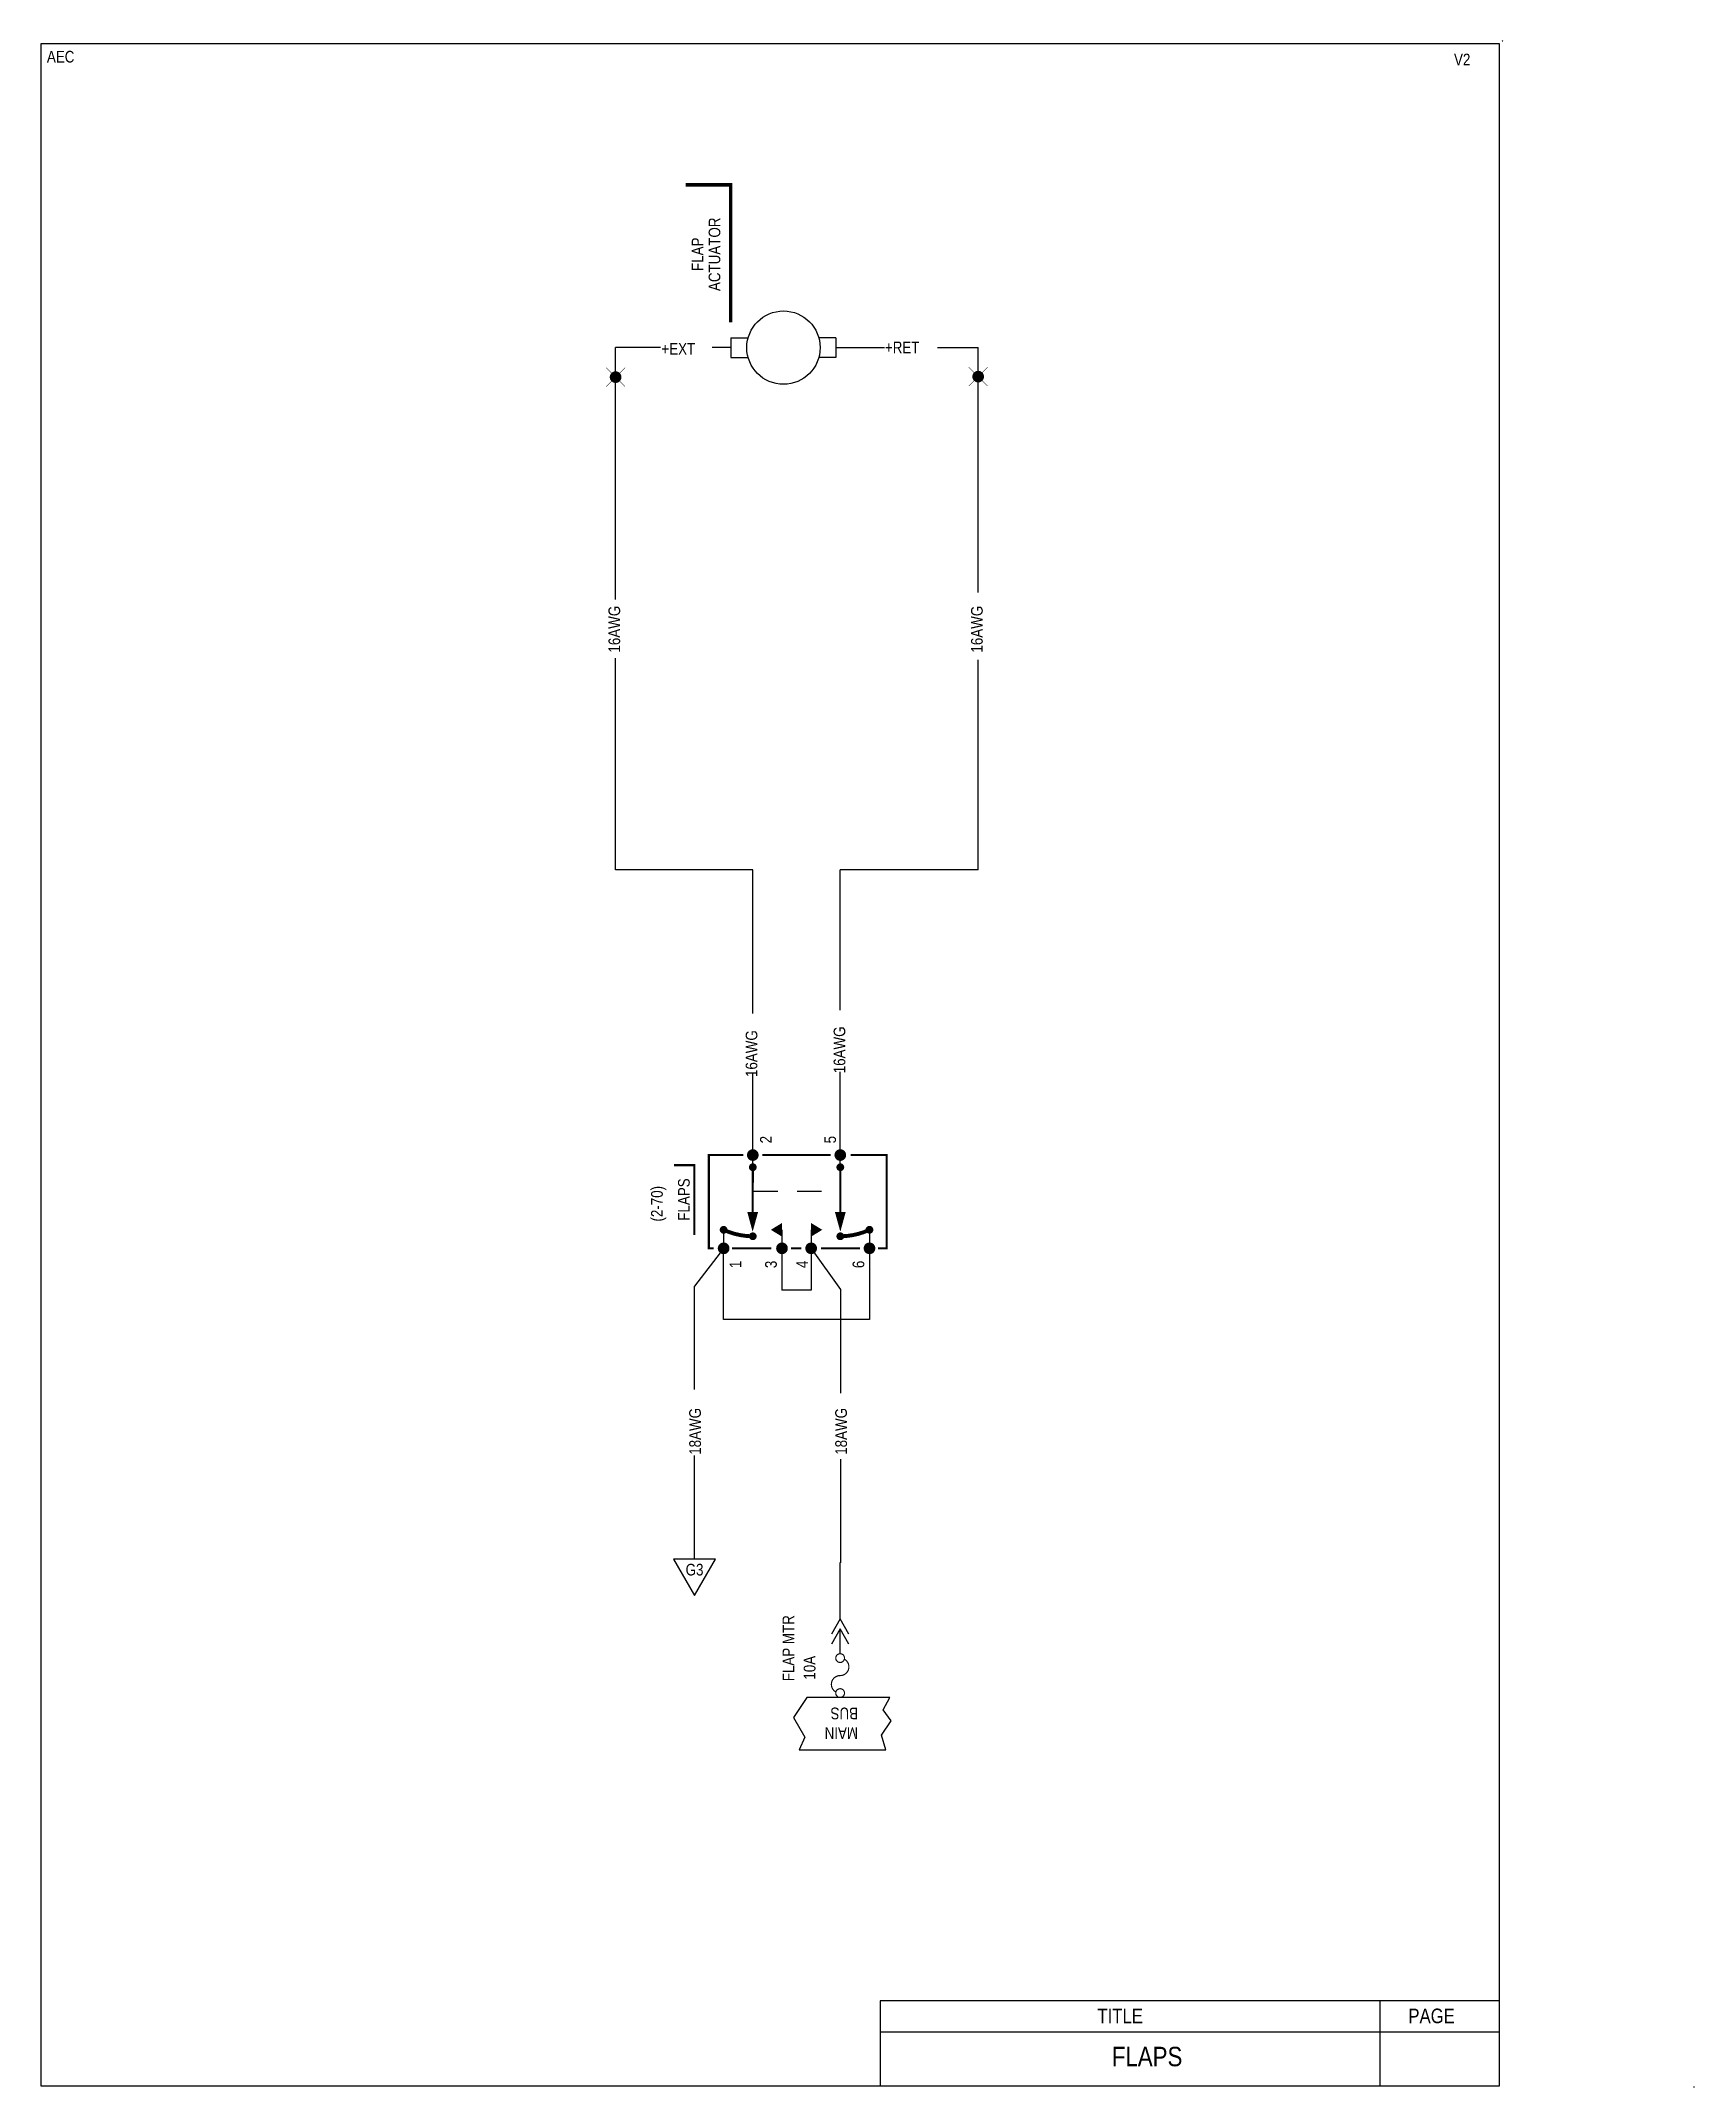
# Model space of a CAD drawing. Extents: x -9.8 to 25.2, y 29.5 to 52.
# Drawn here: x -0.27 to 8.23, y 41.46 to 51.98 of the extents above; entities that cross this region are included whole.
import ezdxf
from ezdxf.enums import TextEntityAlignment as Align

# ---------------------------------------------------------------- set-up
doc = ezdxf.new("R2010")
doc.units = 0
doc.header["$LTSCALE"] = 0.5
doc.header["$MEASUREMENT"] = 0
doc.linetypes.add('HIDDEN', pattern=[0.375, 0.25, -0.125])
doc.layers.get('0').update_dxf_attribs({"linetype": 'CONTINUOUS'})
doc.styles.get("Standard").update_dxf_attribs({"font": 'technic_.ttf'})

msp = doc.modelspace()

# ---------------------------------------------------------------- texts
at = {"color": 7}
msp.add_text('AEC', height=0.06, dxfattribs=at).set_placement((-0.2363594596963203, 51.87131565189594))
for s, p in [('V2', (6.99930661397649, 51.85661941745559)), ('+EXT', (2.923474044413527, 50.3688333634737)), ('+RET', (4.072924266402108, 50.37625255737582))]:
    msp.add_text(s, height=0.06).set_placement(p)
for s, height, p in [('ACTUATOR', 0.05999999999994, (3.226430634805052, 50.88521105480078)), ('FLAP', 0.05999999999994, (3.139284287863727, 50.88521105480078)), ('2', 0.06, (3.490922660734699, 46.33244118521893)), ('5', 0.06, (3.820921093505478, 46.33244118521893)), ('1', 0.06, (3.334448289488146, 45.69094707616291)), ('3', 0.06, (3.516812309574813, 45.69094707616291)), ('4', 0.06, (3.677567453904198, 45.69094707616291)), ('6', 0.06, (3.966812309574816, 45.69094707616291))]:
    msp.add_text(s, height=height, rotation=90).set_placement(p, align=Align.CENTER)
for p in [(2.71136844283578, 48.83705059804569), (4.575763130842294, 48.83705059804569)]:
    msp.add_text('16AWG', height=0.06, rotation=90, dxfattribs=at).set_placement(p)
for s, height, p in [('16AWG', 0.05999961599994003, (3.416846494342809, 46.65454553026387)), ('16AWG', 0.05999961599994003, (3.869156111178429, 46.67381912829136)), ('18AWG', 0.05999961599994003, (3.12660492996952, 44.7120503661303)), ('18AWG', 0.05999961599994003, (3.877442804185786, 44.7120503661303)), ('FLAP MTR', 0.06, (3.606494294938432, 43.54750375135477)), ('10A', 0.06, (3.715455141944534, 43.55589253712924))]:
    msp.add_text(s, height=height, rotation=90).set_placement(p)
for s, p in [('(2-70)', (2.930481304376545, 46.00291332423186)), ('FLAPS', (3.069037858610574, 46.02471636120431))]:
    msp.add_text(s, height=0.05999999999994002, rotation=90, dxfattribs=at).set_placement(p, align=Align.CENTER)
for s, height, p in [('G3', 0.06, (3.093832367174438, 44.09141868522494)), ('TITLE', 0.07499951999992503, (5.282589923052174, 41.78918346265269)), ('PAGE', 0.07499951999992503, (6.884099710751417, 41.78918346265269)), ('PAGE', 0.07499951999992503, (6.884099710751417, 41.78918346265269)), ('PAGE', 0.07499951999992503, (6.884099710751417, 41.78918346265269)), ('PAGE', 0.07499951999992503, (6.884099710751417, 41.78918346265269)), ('FLAPS', 0.1, (5.420926802004653, 41.56776278422755))]:
    msp.add_text(s, height=height).set_placement(p, align=Align.CENTER)

# ---------------------------------------------------------------- blocks, each defined once
blk = doc.blocks.new('SPLICE')
at = {"const_width": 0.002}
for points in [[(0.0485283297775041, 0.0485283297775041), (-0.04852832977750587, -0.04852832977750765)], [(0.04852832977750587, -0.04852832977750676), (-0.04852832977750587, 0.0485283297775041)]]:
    blk.add_lwpolyline(points, dxfattribs=at)
at = {"const_width": 0.03}
blk.add_lwpolyline([(-0.01500000000000057, 0, 1), (0.01500000000000057, 0, 1)], format="xyb", close=True, dxfattribs=at)
blk = doc.blocks.new('FUSE')
at = {"const_width": 0.01}
blk.add_lwpolyline([(0.1404259733037172, -0.03625724772812688, -729.2147678623838), (0.1406250000000036, -0.03630921887069505, -0.7745966692415445), (0, 0, 0.7745966692414826), (-0.1406250000000036, 0.03630921887069505, 55.55771820439573), (-0.1380376597728556, 0.03554085559310494, 55.55771820439573)], format="xyb", dxfattribs=at)
blk = doc.blocks.new('MAINBUS')
for s, p in [('BUS', (-0.0790496792124582, 0.1157485406604657)), ('MAIN', (0.0220554109667308, 0.1157485406604657))]:
    blk.add_text(s, height=0.06, rotation=270).set_placement(p)
blk = doc.blocks.new('SPADETERM')
at = {"color": 7}
for p, q in [((0, 0), (-0.09778629398190475, 0.0564569431535098)), ((-0.09778629398190475, -0.0564569431535098), (0, 0)), ((0.06509466086077254, 0), (-0.03269163312113221, 0.0564569431535098)), ((-0.03269163312113221, -0.0564569431535098), (0.06509466086077254, 0))]:
    blk.add_line(p, q, dxfattribs=at)

# ---------------------------------------------------------------- linework, layer by layer
at = {"color": 7}
for p, q in [((2.919249435008787, 50.40523451677991), (2.687971564968002, 50.40523451677991)), ((3.281109307409722, 50.40523451677991), (3.185043916387521, 50.40523451677991)), ((3.821151606912046, 50.40523451677991), (4.071218025188323, 50.40523451677991)), ((4.343882343725227, 50.40523451677991), (4.552366252974515, 50.40523451677991)), ((2.687971564968002, 47.71981696118768), (2.687971564968002, 48.80795552968632)), ((3.393478067773266, 47.71981696118768), (2.687971564968002, 47.71981696118768)), ((3.393478067773266, 46.98124367625382), (3.393478067773266, 47.71981696118768)), ((4.552366252974515, 47.71939736035466), (3.843478067773262, 47.71939736035466)), ((3.393478067773266, 46.25320547743104), (3.393478067773266, 46.67444435783472)), ((3.243517043325525, 45.77363408629621), (3.093517043325527, 45.5795194760358)), ((3.543517043325522, 45.77363408629621), (3.543517043325522, 45.55816806496373)), ((3.694250699922428, 45.77363408629621), (3.844250699922434, 45.56197270719344)), ((3.993517043325525, 45.77363408629621), (3.993517043325518, 45.40816806496373)), ((3.243517043325525, 45.40816806496373), (3.243517043325525, 45.75250583708652)), ((3.693517043325521, 45.75756832463488), (3.693517043325514, 45.55816806496373)), ((3.093517043325527, 45.04720127422831), (3.093517043325527, 45.5795194760358)), ((3.844250699922434, 45.56197270719344), (3.844250699922419, 45.0284844392575)), ((3.693517043325514, 45.55816806496373), (3.543517043325522, 45.55816806496373)), ((3.993517043325518, 45.40816806496373), (3.243517043325525, 45.40816806496373)), ((3.093517043325527, 44.17553329758368), (3.093517043325527, 44.70785149939117)), ((3.844250699922434, 44.69030473054881), (3.844250699922419, 44.15681646261287)), ((3.842569554094013, 43.86846504500912), (3.842569554094013, 44.15800494301134)), ((7.232796418171077, 41.90480852990958), (4.047907235345235, 41.90480852990959)), ((4.047907235345235, 41.90480852990959), (4.047907235345221, 41.4666735125957)), ((6.617927765752043, 41.90480852990959), (6.617927765752043, 41.4666735125957)), ((6.617927765752043, 41.90480852990958), (6.617927765752043, 41.4666735125957)), ((7.232796418171077, 41.74243336573114), (4.047907235345228, 41.74243336573114)), ((7.232796418171077, 41.74243336573115), (4.808112778275841, 41.74243336573115))]:
    msp.add_line(p, q, dxfattribs=at)
for p, q in [((2.687971564968002, 49.11054424062383), (2.687971564968002, 50.40523451677991)), ((3.281109307409722, 50.45523451677992), (3.281109307409722, 50.35523451677991)), ((3.281109307409722, 50.45523451677992), (3.369359402956889, 50.45523451677992)), ((3.821151606912046, 50.45523451677992), (3.732901511364879, 50.45523451677992)), ((3.821151606912046, 50.45523451677992), (3.821151606912046, 50.35523451677991)), ((4.552366252974515, 49.14563629121046), (4.552366252974515, 50.40523451677991)), ((3.281109307409722, 50.35523451677991), (3.369359402956889, 50.35523451677991)), ((3.821151606912046, 50.35523451677991), (3.732901511364879, 50.35523451677991)), ((2.687971564968002, 48.56216433774537), (2.687971564968002, 48.80795552968632)), ((4.552366252974515, 47.71939736035466), (4.552366252974515, 48.79962077235853)), ((3.843478067773262, 46.99828810372462), (3.843478067773262, 47.71939736035466)), ((3.843478067773269, 46.25320547743104), (3.843478067773269, 46.68083601421903)), ((3.393478067773266, 46.19066525118011), (3.393478067773266, 46.26820547743104)), ((3.843478067773262, 46.19066525118011), (3.843478067773262, 46.26820547743104)), ((3.243517043325525, 45.86890562976213), (3.243517043325525, 45.77363408629621)), ((3.543517043325522, 45.86890562976213), (3.543517043325522, 45.77363408629621)), ((3.693517043325521, 45.86890562976213), (3.693517043325521, 45.77363408629621)), ((3.993517043325525, 45.86890562976213), (3.993517043325525, 45.77363408629621)), ((3.842569554094013, 43.69110549989936), (3.842569554094013, 43.81785812787545))]:
    msp.add_line(p, q)
at = {"color": 7, "linetype": 'HIDDEN'}
msp.add_line((3.396938440054939, 46.06796063561685), (3.846938440054934, 46.06796063561685), dxfattribs=at)
at = {"color": 3}
msp.add_lwpolyline([(7.232796418171063, 41.4666735125957), (7.23279641817107, 51.9666735125957), (-0.2672035818289373, 51.9666735125957), (-0.2672035818289373, 41.4666735125957)], close=True, dxfattribs=at)
for points in [[(3.279751109031636, 50.53525907584336, 0.017999999999982, 0.017999999999982, 0), (3.279751109031636, 51.24213090145698, 0.017999999999982, 0.017999999999982, 0), (3.047921744449432, 51.24213090145698, 0, 0, 0), (3.047921744449432, 50.53525907584336, 0, 0, 0), (3.279751109031636, 50.53525907584336, 0.017999999999982, 0.017999999999982, 0)], [(3.344315836635175, 46.25320547743104, 0.0110390673, 0.0110390673, 0), (3.167682054770005, 46.25320547743104, 0.0110390673, 0.0110390673, 0), (3.167682054770005, 45.77363408629621, 0.0110390673, 0.0110390673, 0), (3.192335156205338, 45.77363408629621, 0.0110390673, 0.0110390673, 0)], [(3.393478067773266, 46.19066525118011, 0.0110390673, 0.0110390673, 0), (3.392789840978629, 45.92668338418335, 0.0110390673, 0.0110390673, 0)], [(3.79355284790573, 46.25320547743104, 0.0110390673, 0.0110390673, 0), (3.442656276913304, 46.25320547743104, 0.0110390673, 0.0110390673, 0)], [(3.843478067773262, 46.19066525118011, 0.0110390673, 0.0110390673, 0), (3.843593855689356, 45.92668251244066, 0.0110390673, 0.0110390673, 0)], [(3.896363308196506, 46.25320547743104, 0.0110390673, 0.0110390673, 0), (4.081937130086956, 46.25320547743104, 0.0110390673, 0.0110390673, 0), (4.081937130086956, 45.77363408629621, 0.0110390673, 0.0110390673, 0), (4.038056420627953, 45.77363408629621, 0.0110390673, 0.0110390673, 0)], [(3.392613103058416, 45.85889235002026, 0, 0.05519533649999999, 0), (3.392876414708297, 45.95989030807566, 0.05519533649999999, 0.05519533649999999, 0)], [(3.843623590241442, 45.85889125441243, 0, 0.05519533649999999, 0), (3.843579290444538, 45.95988954599162, 0.05519533649999999, 0.05519533649999999, 0)], [(3.393478067773266, 45.83567572622415, 0.02, 0.02, -0.1094674618432523), (3.243517043325539, 45.86890562976212, 0.02, 0.02, -0.1094674618432523)], [(3.993503123746308, 45.86893548039609, 0.02, 0.02, -0.1094674618432523), (3.843548715466319, 45.83567573325408, 0.02, 0.02, -0.1094674618432523)], [(3.286205576470827, 45.77363408629621, 0.0110390673, 0.0110390673, 0), (3.489591487046049, 45.77363408629621, 0.0110390673, 0.0110390673, 0)], [(3.590166937330501, 45.77363408629621, 0.0110390673, 0.0110390673, 0), (3.643807177482209, 45.77363408629621, 0.0110390673, 0.0110390673, 0)], [(3.744382627766662, 45.77363408629621, 0.0110390673, 0.0110390673, 0), (3.945533528335574, 45.77363408629621, 0.0110390673, 0.0110390673, 0)]]:
    msp.add_lwpolyline(points, format="xyseb")
for points in [[(2.989080891504315, 46.20082594879599, 0, 0, 0), (2.989080891504315, 45.84275280481475, 0, 0, 0), (3.092883408641107, 45.84275280481475, 0.01125, 0.01125, 0), (3.092883408641107, 46.20082594879599, 0.01125, 0.01125, 0)], [(3.393478067773266, 46.26820547743104, 0.03, 0.03, -1), (3.393478067773266, 46.23820547743104, 0.03, 0.03, -1)], [(3.393478067773266, 46.20066525118011, 0.02, 0.02, -1), (3.393478067773266, 46.18066525118012, 0.02, 0.02, -1)], [(3.843478067773262, 46.26820547743104, 0.03, 0.03, -1), (3.843478067773262, 46.23820547743104, 0.03, 0.03, -1)], [(3.843478067773262, 46.20066525118011, 0.02, 0.02, -1), (3.843478067773262, 46.18066525118012, 0.02, 0.02, -1)], [(3.243517043325525, 45.87890562976214, 0.02, 0.02, -1), (3.243517043325525, 45.85890562976213, 0.02, 0.02, -1)], [(3.993517043325525, 45.87890562976214, 0.02, 0.02, -1), (3.993517043325525, 45.85890562976213, 0.02, 0.02, -1)], [(3.243517043325525, 45.78863408629621, 0.03, 0.03, -1), (3.243517043325525, 45.75863408629621, 0.03, 0.03, -1)], [(3.393478067773266, 45.84567572622416, 0.02, 0.02, -1), (3.393478067773266, 45.82567572622415, 0.02, 0.02, -1)], [(3.543517043325522, 45.78863408629621, 0.03, 0.03, -1), (3.543517043325522, 45.75863408629621, 0.03, 0.03, -1)], [(3.693517043325521, 45.78863408629621, 0.03, 0.03, -1), (3.693517043325521, 45.75863408629621, 0.03, 0.03, -1)], [(3.843548715466319, 45.84567573325408, 0.02, 0.02, -1), (3.843548715466319, 45.82567573325407, 0.02, 0.02, -1)], [(3.993517043325525, 45.78863408629621, 0.03, 0.03, -1), (3.993517043325525, 45.75863408629621, 0.03, 0.03, -1)]]:
    msp.add_lwpolyline(points, format="xyseb", close=True)
at = {"color": 7}
for points in [[(3.543517043325522, 45.86890562976213, 0.07, 0, 0), (3.486231942171223, 45.86890562976213, 0, 0, 0)], [(3.693442606087345, 45.86890562976213, 0.07, 0, 0), (3.750727707241644, 45.86890562976213, 0, 0, 0)]]:
    msp.add_lwpolyline(points, format="xyseb", dxfattribs=at)
msp.add_lwpolyline([(2.985376401851767, 44.17553329758368), (3.093517043325527, 43.98822821218804), (3.201657684799279, 44.17553329758368)], close=True)
at = {"color": 1}
msp.add_lwpolyline([(4.054668774091638, 43.26973588765438), (4.105562444298471, 43.34389251527985), (4.0631509731747, 43.40109902145253), (4.098808727917543, 43.46413186869586), (3.671589802972299, 43.46413186869586), (3.603156703991893, 43.36084253424564), (3.660412182080528, 43.25914201050288), (3.632316329260654, 43.19413359669613), (4.077697817517034, 43.19413359669613)], close=True, dxfattribs=at)
at = {"color": 7}
for centre in [(7.248631590728895, 51.98137191312614), (7.248631590728895, 51.98137191312614), (8.232796418171064, 41.4616735125957), (8.232796418171064, 41.4616735125957)]:
    msp.add_circle(centre, 0.001, dxfattribs=at)
msp.add_circle((3.551130457160884, 50.40523451677992), 0.1885224552843354)

# ---------------------------------------------------------------- block references
for name, p, rotation in [('SPLICE', (2.687971564968005, 50.25354972983232), 90), ('MAINBUS', (3.818871778534894, 43.33297436338891), 270)]:
    msp.add_blockref(name, p, dxfattribs=dict(rotation=rotation))
at = {"color": 7, "rotation": 90}
msp.add_blockref('SPLICE', (4.552366252974519, 50.25616201129667), dxfattribs=at)
for name, p, xscale, yscale, zscale in [('SPADETERM', (3.842569554094015, 43.81638931632049), 0.8, 0.8, 0.8), ('FUSE', (3.842569554094015, 43.57663186869586), 0.6000000000000001, 0.6000000000000001, 0.6000000000000001)]:
    msp.add_blockref(name, p, dxfattribs=dict(at, xscale=xscale, yscale=yscale, zscale=zscale))

msp.set_redraw_order([(e.dxf.handle, doc.entitydb.next_handle()) for e in msp.query("TEXT MTEXT ATTDEF DIMENSION ARC_DIMENSION")])  # texts and dimensions are drawn at this point

doc.saveas('drawing.dxf')
